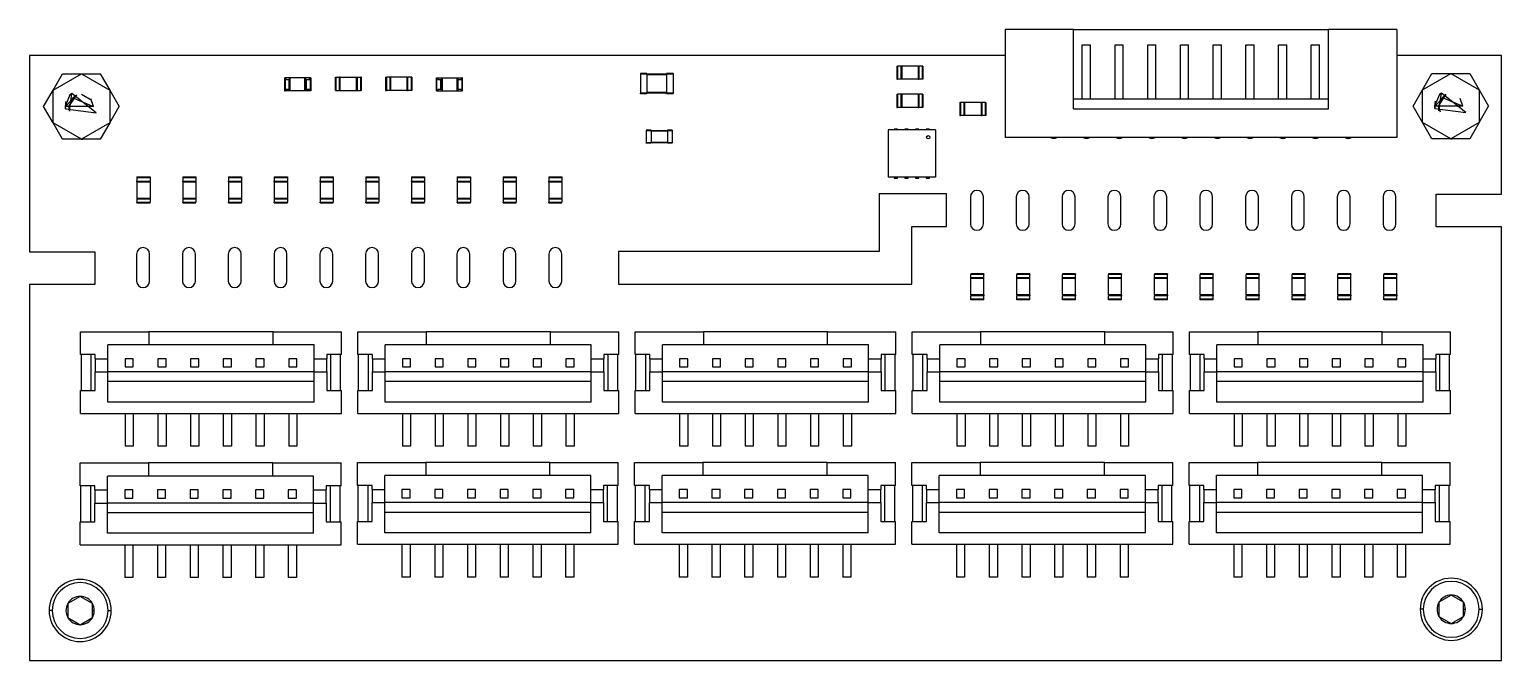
# Model space of a CAD drawing. Extents: x 1.1 to 91.1, y 1.2 to 39.8.
import ezdxf

# ---------------------------------------------------------------- set-up
doc = ezdxf.new("R2010")
doc.units = 0
doc.layers.get('0').update_dxf_attribs({"linetype": 'continuous'})

# ---------------------------------------------------------------- blocks, each defined once
blk = doc.blocks.new('SHAPE2DVIEW001')
at = {"color": 0}
for p, q in [((60.785, 39.765), (60.785, 33.165)), ((64.96, 39.765), (60.785, 39.765)), ((64.96, 34.915), (64.96, 39.765)), ((64.96, 39.765), (80.56, 39.765)), ((80.56, 34.915), (80.56, 39.765)), ((84.735, 39.765), (80.56, 39.765)), ((84.735, 39.765), (84.735, 33.165)), ((65.51, 38.815), (66.01, 38.815)), ((65.51, 35.515), (65.51, 38.815)), ((66.01, 35.515), (66.01, 38.815)), ((67.51, 38.815), (68.01, 38.815)), ((67.51, 35.515), (67.51, 38.815)), ((68.01, 35.515), (68.01, 38.815)), ((69.51, 38.815), (70.01, 38.815)), ((69.51, 35.515), (69.51, 38.815)), ((70.01, 35.515), (70.01, 38.815)), ((71.51, 35.515), (71.51, 38.815)), ((71.51, 38.815), (72.01, 38.815)), ((72.01, 35.515), (72.01, 38.815)), ((73.51, 38.815), (74.01, 38.815)), ((73.51, 35.515), (73.51, 38.815)), ((74.01, 35.515), (74.01, 38.815)), ((75.51, 38.815), (76.01, 38.815)), ((75.51, 35.515), (75.51, 38.815)), ((76.01, 35.515), (76.01, 38.815)), ((77.51, 35.515), (77.51, 38.815)), ((77.51, 38.815), (78.01, 38.815)), ((78.01, 35.515), (78.01, 38.815)), ((79.51, 38.815), (80.01, 38.815)), ((79.51, 35.515), (79.51, 38.815)), ((80.01, 35.515), (80.01, 38.815)), ((60.785, 38.164), (1.14, 38.164)), ((1.14, 38.164), (1.14, 26.165)), ((91.14, 38.164), (84.735, 38.164)), ((91.14, 29.7), (91.14, 38.164)), ((38.89, 37.075), (38.49, 37.075)), ((38.49, 37.035), (38.49, 35.865)), ((38.89, 37.035), (38.49, 37.035)), ((40.09, 37.035), (38.89, 37.035)), ((38.89, 37.035), (38.89, 35.865)), ((40.09, 36.995), (38.89, 36.995)), ((40.49, 37.075), (40.09, 37.075)), ((40.09, 37.035), (40.09, 35.865)), ((40.49, 37.035), (40.09, 37.035)), ((40.49, 37.035), (40.49, 35.865)), ((54.165, 37.525), (54.165, 36.725)), ((54.165, 37.525), (54.165, 36.725)), ((54.42, 37.525), (54.21, 37.525)), ((54.21, 37.525), (54.21, 36.725)), ((54.42, 37.525), (54.42, 36.725)), ((55.465, 37.525), (54.465, 37.525)), ((54.465, 37.525), (54.465, 36.725)), ((55.465, 37.525), (55.465, 36.725)), ((55.72, 37.525), (55.51, 37.525)), ((55.51, 37.525), (55.51, 36.725)), ((55.72, 37.525), (55.72, 36.725)), ((55.765, 37.525), (55.765, 36.725)), ((55.765, 37.525), (55.765, 36.725)), ((16.735, 36.8), (16.735, 36)), ((16.81, 36.8), (16.765, 36.8)), ((16.765, 36.8), (16.765, 36)), ((16.81, 36), (16.765, 36)), ((17.035, 36.8), (16.81, 36.8)), ((16.81, 36.8), (16.81, 36.7)), ((16.81, 36.7), (17.005, 36.7)), ((16.81, 36.1), (16.81, 36)), ((17.005, 36.1), (16.81, 36.1)), ((17.035, 36), (16.81, 36)), ((17.005, 36.7), (17.005, 36.1)), ((17.085, 36.8), (17.035, 36.8)), ((17.035, 36.7), (17.035, 36.8)), ((17.035, 36.7), (17.035, 36.1)), ((17.035, 36), (17.035, 36.1)), ((17.085, 36), (17.035, 36)), ((17.985, 36.8), (17.085, 36.8)), ((17.085, 36), (17.085, 36.8)), ((17.985, 36), (17.085, 36)), ((18.035, 36.8), (17.985, 36.8)), ((17.985, 36), (17.985, 36.8)), ((18.035, 36), (17.985, 36)), ((18.035, 36.7), (18.035, 36.8)), ((18.26, 36.8), (18.035, 36.8)), ((18.035, 36.7), (18.035, 36.1)), ((18.035, 36), (18.035, 36.1)), ((18.26, 36), (18.035, 36)), ((18.065, 36.7), (18.26, 36.7)), ((18.065, 36.7), (18.065, 36.1)), ((18.26, 36.1), (18.065, 36.1)), ((18.305, 36.8), (18.26, 36.8)), ((18.26, 36.7), (18.26, 36.8)), ((18.26, 36), (18.26, 36.1)), ((18.305, 36), (18.26, 36)), ((18.305, 36.8), (18.305, 36)), ((18.335, 36.8), (18.335, 36)), ((19.845, 36.04), (19.845, 36.84)), ((19.845, 36.04), (19.845, 36.84)), ((19.89, 36.84), (20.1, 36.84)), ((19.89, 36.04), (19.89, 36.84)), ((19.89, 36.04), (20.1, 36.04)), ((20.1, 36.04), (20.1, 36.84)), ((20.145, 36.04), (20.145, 36.84)), ((20.145, 36.84), (21.145, 36.84)), ((20.145, 36.04), (21.145, 36.04)), ((21.145, 36.04), (21.145, 36.84)), ((21.19, 36.84), (21.4, 36.84)), ((21.19, 36.04), (21.19, 36.84)), ((21.19, 36.04), (21.4, 36.04)), ((21.4, 36.04), (21.4, 36.84)), ((21.445, 36.04), (21.445, 36.84)), ((22.915, 36.84), (22.915, 36.04)), ((23.17, 36.84), (22.96, 36.84)), ((22.96, 36.84), (22.96, 36.04)), ((23.17, 36.04), (22.96, 36.04)), ((23.17, 36.84), (23.17, 36.04)), ((24.215, 36.84), (23.215, 36.84)), ((23.215, 36.84), (23.215, 36.04)), ((24.215, 36.04), (23.215, 36.04)), ((24.215, 36.84), (24.215, 36.04)), ((24.47, 36.84), (24.26, 36.84)), ((24.26, 36.84), (24.26, 36.04)), ((24.47, 36.04), (24.26, 36.04)), ((24.47, 36.84), (24.47, 36.04)), ((24.515, 36.84), (24.515, 36.04)), ((26.025, 36), (26.025, 36.8)), ((26.055, 36.8), (26.1, 36.8)), ((26.055, 36), (26.055, 36.8)), ((26.055, 36), (26.1, 36)), ((26.1, 36.8), (26.325, 36.8)), ((26.1, 36.8), (26.1, 36.7)), ((26.1, 36.7), (26.295, 36.7)), ((26.295, 36.1), (26.1, 36.1)), ((26.1, 36.1), (26.1, 36)), ((26.1, 36), (26.325, 36)), ((26.295, 36.1), (26.295, 36.7)), ((26.325, 36.8), (26.325, 36.7)), ((26.325, 36.8), (26.375, 36.8)), ((26.325, 36.1), (26.325, 36.7)), ((26.325, 36.1), (26.325, 36)), ((26.325, 36), (26.375, 36)), ((26.375, 36.8), (26.375, 36)), ((26.375, 36.8), (27.275, 36.8)), ((26.375, 36), (27.275, 36)), ((27.275, 36.8), (27.275, 36)), ((27.275, 36.8), (27.325, 36.8)), ((27.275, 36), (27.325, 36)), ((27.325, 36.8), (27.325, 36.7)), ((27.325, 36.8), (27.55, 36.8)), ((27.325, 36.1), (27.325, 36.7)), ((27.325, 36.1), (27.325, 36)), ((27.325, 36), (27.55, 36)), ((27.355, 36.7), (27.55, 36.7)), ((27.355, 36.1), (27.355, 36.7)), ((27.55, 36.1), (27.355, 36.1)), ((27.55, 36.8), (27.595, 36.8)), ((27.55, 36.7), (27.55, 36.8)), ((27.55, 36), (27.55, 36.1)), ((27.55, 36), (27.595, 36)), ((27.595, 36), (27.595, 36.8)), ((27.625, 36), (27.625, 36.8)), ((54.42, 36.725), (54.21, 36.725)), ((55.465, 36.725), (54.465, 36.725)), ((55.72, 36.725), (55.51, 36.725)), ((38.89, 35.865), (38.49, 35.865)), ((38.89, 35.825), (38.49, 35.825)), ((38.89, 35.825), (38.49, 35.825)), ((40.09, 35.905), (38.89, 35.905)), ((40.09, 35.865), (38.89, 35.865)), ((40.09, 35.865), (38.89, 35.865)), ((40.49, 35.865), (40.09, 35.865)), ((40.49, 35.825), (40.09, 35.825)), ((40.49, 35.825), (40.09, 35.825)), ((54.165, 35.8), (54.165, 35)), ((54.165, 35.8), (54.165, 35)), ((54.42, 35.8), (54.21, 35.8)), ((54.21, 35.8), (54.21, 35)), ((54.42, 35.8), (54.42, 35)), ((55.465, 35.8), (54.465, 35.8)), ((54.465, 35.8), (54.465, 35)), ((55.465, 35.8), (55.465, 35)), ((55.72, 35.8), (55.51, 35.8)), ((55.51, 35.8), (55.51, 35)), ((55.72, 35.8), (55.72, 35)), ((55.765, 35.8), (55.765, 35)), ((55.765, 35.8), (55.765, 35)), ((58.015, 35.3), (58.015, 34.5)), ((58.015, 35.3), (58.015, 34.5)), ((58.27, 35.3), (58.06, 35.3)), ((58.06, 35.3), (58.06, 34.5)), ((58.27, 35.3), (58.27, 34.5)), ((59.315, 35.3), (58.315, 35.3)), ((58.315, 35.3), (58.315, 34.5)), ((59.315, 35.3), (59.315, 34.5)), ((59.57, 35.3), (59.36, 35.3)), ((59.36, 35.3), (59.36, 34.5)), ((59.57, 35.3), (59.57, 34.5)), ((59.615, 35.3), (59.615, 34.5)), ((59.615, 35.3), (59.615, 34.5)), ((64.96, 35.515), (80.56, 35.515)), ((54.42, 35), (54.21, 35)), ((55.465, 35), (54.465, 35)), ((55.72, 35), (55.51, 35)), ((58.27, 34.5), (58.06, 34.5)), ((59.315, 34.5), (58.315, 34.5)), ((59.57, 34.5), (59.36, 34.5)), ((64.96, 34.915), (80.56, 34.915)), ((39.14, 33.6), (38.84, 33.6)), ((38.84, 33.57), (38.84, 32.83)), ((39.14, 33.57), (38.84, 33.57)), ((40.14, 33.57), (39.14, 33.57)), ((40.14, 33.57), (39.14, 33.57)), ((39.14, 33.57), (39.14, 32.83)), ((40.14, 33.54), (39.14, 33.54)), ((40.44, 33.6), (40.14, 33.6)), ((40.14, 33.57), (40.14, 32.83)), ((40.44, 33.57), (40.14, 33.57)), ((40.44, 33.57), (40.44, 32.83)), ((56.54, 33.625), (53.64, 33.625)), ((53.64, 33.625), (53.64, 30.725)), ((54.01, 33.675), (54.01, 33.625)), ((54.22, 33.675), (54.01, 33.675)), ((54.22, 33.625), (54.22, 33.675)), ((54.66, 33.675), (54.66, 33.625)), ((54.87, 33.675), (54.66, 33.675)), ((54.87, 33.625), (54.87, 33.675)), ((55.31, 33.675), (55.31, 33.625)), ((55.52, 33.675), (55.31, 33.675)), ((55.52, 33.625), (55.52, 33.675)), ((55.96, 33.675), (55.96, 33.625)), ((56.17, 33.675), (55.96, 33.675)), ((56.17, 33.625), (56.17, 33.675)), ((56.54, 33.625), (56.54, 30.725)), ((39.14, 32.83), (38.84, 32.83)), ((39.14, 32.8), (38.84, 32.8)), ((39.14, 32.8), (38.84, 32.8)), ((40.14, 32.86), (39.14, 32.86)), ((40.14, 32.83), (39.14, 32.83)), ((40.14, 32.83), (39.14, 32.83)), ((40.44, 32.83), (40.14, 32.83)), ((40.44, 32.8), (40.14, 32.8)), ((40.44, 32.8), (40.14, 32.8)), ((84.735, 33.165), (60.785, 33.165)), ((7.715, 30.75), (8.515, 30.75)), ((7.715, 30.705), (7.715, 30.495)), ((7.715, 30.705), (8.515, 30.705)), ((8.515, 30.705), (8.515, 30.495)), ((10.512, 30.75), (11.312, 30.75)), ((10.512, 30.705), (10.512, 30.495)), ((10.512, 30.705), (11.312, 30.705)), ((11.312, 30.705), (11.312, 30.495)), ((13.309, 30.75), (14.109, 30.75)), ((13.309, 30.705), (13.309, 30.495)), ((13.309, 30.705), (14.109, 30.705)), ((14.109, 30.705), (14.109, 30.495)), ((16.107, 30.75), (16.907, 30.75)), ((16.107, 30.705), (16.107, 30.495)), ((16.107, 30.705), (16.907, 30.705)), ((16.907, 30.705), (16.907, 30.495)), ((18.904, 30.75), (19.704, 30.75)), ((18.904, 30.705), (18.904, 30.495)), ((18.904, 30.705), (19.704, 30.705)), ((19.704, 30.705), (19.704, 30.495)), ((21.701, 30.75), (22.501, 30.75)), ((21.701, 30.705), (21.701, 30.495)), ((21.701, 30.705), (22.501, 30.705)), ((22.501, 30.705), (22.501, 30.495)), ((24.498, 30.75), (25.298, 30.75)), ((24.498, 30.705), (24.498, 30.495)), ((24.498, 30.705), (25.298, 30.705)), ((25.298, 30.705), (25.298, 30.495)), ((27.296, 30.75), (28.096, 30.75)), ((27.296, 30.705), (27.296, 30.495)), ((27.296, 30.705), (28.096, 30.705)), ((28.096, 30.705), (28.096, 30.495)), ((30.093, 30.75), (30.893, 30.75)), ((30.093, 30.705), (30.093, 30.495)), ((30.093, 30.705), (30.893, 30.705)), ((30.893, 30.705), (30.893, 30.495)), ((32.89, 30.75), (33.69, 30.75)), ((32.89, 30.705), (32.89, 30.495)), ((32.89, 30.705), (33.69, 30.705)), ((33.69, 30.705), (33.69, 30.495)), ((56.54, 30.725), (53.64, 30.725)), ((54.01, 30.725), (54.01, 30.675)), ((54.01, 30.675), (54.22, 30.675)), ((54.22, 30.675), (54.22, 30.725)), ((54.66, 30.725), (54.66, 30.675)), ((54.66, 30.675), (54.87, 30.675)), ((54.87, 30.675), (54.87, 30.725)), ((55.31, 30.725), (55.31, 30.675)), ((55.31, 30.675), (55.52, 30.675)), ((55.52, 30.675), (55.52, 30.725)), ((55.96, 30.725), (55.96, 30.675)), ((55.96, 30.675), (56.17, 30.675)), ((56.17, 30.675), (56.17, 30.725)), ((7.715, 30.495), (8.515, 30.495)), ((7.715, 30.45), (7.715, 29.45)), ((7.715, 30.45), (8.515, 30.45)), ((8.515, 30.45), (8.515, 29.45)), ((10.512, 30.495), (11.312, 30.495)), ((10.512, 30.45), (10.512, 29.45)), ((10.512, 30.45), (11.312, 30.45)), ((11.312, 30.45), (11.312, 29.45)), ((13.309, 30.495), (14.109, 30.495)), ((13.309, 30.45), (13.309, 29.45)), ((13.309, 30.45), (14.109, 30.45)), ((14.109, 30.45), (14.109, 29.45)), ((16.107, 30.495), (16.907, 30.495)), ((16.107, 30.45), (16.107, 29.45)), ((16.107, 30.45), (16.907, 30.45)), ((16.907, 30.45), (16.907, 29.45)), ((18.904, 30.495), (19.704, 30.495)), ((18.904, 30.45), (18.904, 29.45)), ((18.904, 30.45), (19.704, 30.45)), ((19.704, 30.45), (19.704, 29.45)), ((21.701, 30.495), (22.501, 30.495)), ((21.701, 30.45), (21.701, 29.45)), ((21.701, 30.45), (22.501, 30.45)), ((22.501, 30.45), (22.501, 29.45)), ((24.498, 30.495), (25.298, 30.495)), ((24.498, 30.45), (24.498, 29.45)), ((24.498, 30.45), (25.298, 30.45)), ((25.298, 30.45), (25.298, 29.45)), ((27.296, 30.495), (28.096, 30.495)), ((27.296, 30.45), (27.296, 29.45)), ((27.296, 30.45), (28.096, 30.45)), ((28.096, 30.45), (28.096, 29.45)), ((30.093, 30.495), (30.893, 30.495)), ((30.093, 30.45), (30.093, 29.45)), ((30.093, 30.45), (30.893, 30.45)), ((30.893, 30.45), (30.893, 29.45)), ((32.89, 30.495), (33.69, 30.495)), ((32.89, 30.45), (32.89, 29.45)), ((32.89, 30.45), (33.69, 30.45)), ((33.69, 30.45), (33.69, 29.45)), ((53.08, 29.711), (53.08, 27.711)), ((55.08, 29.711), (53.08, 29.711)), ((57.201, 29.711), (55.08, 29.711)), ((57.201, 27.711), (57.201, 29.711)), ((7.715, 29.45), (8.515, 29.45)), ((7.715, 29.405), (7.715, 29.195)), ((7.715, 29.405), (8.515, 29.405)), ((7.715, 29.195), (8.515, 29.195)), ((7.715, 29.15), (8.515, 29.15)), ((8.515, 29.405), (8.515, 29.195)), ((10.512, 29.45), (11.312, 29.45)), ((10.512, 29.405), (10.512, 29.195)), ((10.512, 29.405), (11.312, 29.405)), ((10.512, 29.195), (11.312, 29.195)), ((10.512, 29.15), (11.312, 29.15)), ((11.312, 29.405), (11.312, 29.195)), ((13.309, 29.45), (14.109, 29.45)), ((13.309, 29.405), (13.309, 29.195)), ((13.309, 29.405), (14.109, 29.405)), ((13.309, 29.195), (14.109, 29.195)), ((13.309, 29.15), (14.109, 29.15)), ((14.109, 29.405), (14.109, 29.195)), ((16.107, 29.45), (16.907, 29.45)), ((16.107, 29.405), (16.107, 29.195)), ((16.107, 29.405), (16.907, 29.405)), ((16.107, 29.195), (16.907, 29.195)), ((16.107, 29.15), (16.907, 29.15)), ((16.907, 29.405), (16.907, 29.195)), ((18.904, 29.45), (19.704, 29.45)), ((18.904, 29.405), (18.904, 29.195)), ((18.904, 29.405), (19.704, 29.405)), ((18.904, 29.195), (19.704, 29.195)), ((18.904, 29.15), (19.704, 29.15)), ((19.704, 29.405), (19.704, 29.195)), ((21.701, 29.45), (22.501, 29.45)), ((21.701, 29.405), (21.701, 29.195)), ((21.701, 29.405), (22.501, 29.405)), ((21.701, 29.195), (22.501, 29.195)), ((21.701, 29.15), (22.501, 29.15)), ((22.501, 29.405), (22.501, 29.195)), ((24.498, 29.45), (25.298, 29.45)), ((24.498, 29.405), (24.498, 29.195)), ((24.498, 29.405), (25.298, 29.405)), ((24.498, 29.195), (25.298, 29.195)), ((24.498, 29.15), (25.298, 29.15)), ((25.298, 29.405), (25.298, 29.195)), ((27.296, 29.45), (28.096, 29.45)), ((27.296, 29.405), (27.296, 29.195)), ((27.296, 29.405), (28.096, 29.405)), ((27.296, 29.195), (28.096, 29.195)), ((27.296, 29.15), (28.096, 29.15)), ((28.096, 29.405), (28.096, 29.195)), ((30.093, 29.45), (30.893, 29.45)), ((30.093, 29.405), (30.093, 29.195)), ((30.093, 29.405), (30.893, 29.405)), ((30.093, 29.195), (30.893, 29.195)), ((30.093, 29.15), (30.893, 29.15)), ((30.893, 29.405), (30.893, 29.195)), ((32.89, 29.45), (33.69, 29.45)), ((32.89, 29.405), (32.89, 29.195)), ((32.89, 29.405), (33.69, 29.405)), ((32.89, 29.195), (33.69, 29.195)), ((32.89, 29.15), (33.69, 29.15)), ((33.69, 29.405), (33.69, 29.195)), ((58.67, 29.525), (58.67, 27.875)), ((59.46, 27.875), (59.46, 29.525)), ((61.473, 29.525), (61.473, 27.875)), ((62.263, 27.875), (62.263, 29.525)), ((64.276, 29.525), (64.276, 27.875)), ((65.066, 27.875), (65.066, 29.525)), ((67.078, 29.525), (67.078, 27.875)), ((67.868, 27.875), (67.868, 29.525)), ((69.881, 29.525), (69.881, 27.875)), ((70.671, 27.875), (70.671, 29.525)), ((72.684, 29.525), (72.684, 27.875)), ((73.474, 27.875), (73.474, 29.525)), ((75.487, 29.525), (75.487, 27.875)), ((76.277, 27.875), (76.277, 29.525)), ((78.289, 29.525), (78.289, 27.875)), ((79.079, 27.875), (79.079, 29.525)), ((81.092, 29.525), (81.092, 27.875)), ((81.882, 27.875), (81.882, 29.525)), ((83.895, 29.525), (83.895, 27.875)), ((84.685, 27.875), (84.685, 29.525)), ((87.14, 27.7), (87.14, 29.7)), ((87.14, 29.7), (91.14, 29.7)), ((53.08, 27.711), (53.08, 26.178)), ((55.08, 27.711), (57.201, 27.711)), ((55.08, 26.178), (55.08, 27.711)), ((91.14, 27.7), (87.14, 27.7)), ((91.14, 1.165), (91.14, 27.7)), ((1.14, 26.165), (5.14, 26.165)), ((5.14, 26.165), (5.14, 24.165)), ((53.08, 26.178), (37.153, 26.178)), ((37.153, 26.178), (37.153, 24.178)), ((55.08, 24.178), (55.08, 26.178)), ((7.695, 26.025), (7.695, 24.375)), ((8.485, 24.375), (8.485, 26.025)), ((10.495, 26.025), (10.495, 24.375)), ((11.285, 24.375), (11.285, 26.025)), ((13.295, 26.025), (13.295, 24.375)), ((14.085, 24.375), (14.085, 26.025)), ((16.095, 26.025), (16.095, 24.375)), ((16.885, 24.375), (16.885, 26.025)), ((18.895, 26.025), (18.895, 24.375)), ((19.685, 24.375), (19.685, 26.025)), ((21.695, 26.025), (21.695, 24.375)), ((22.485, 24.375), (22.485, 26.025)), ((24.495, 26.025), (24.495, 24.375)), ((25.285, 24.375), (25.285, 26.025)), ((27.27, 26.025), (27.27, 24.375)), ((28.06, 24.375), (28.06, 26.025)), ((30.095, 26.025), (30.095, 24.375)), ((30.885, 24.375), (30.885, 26.025)), ((32.895, 26.025), (32.895, 24.375)), ((33.685, 24.375), (33.685, 26.025)), ((59.49, 24.825), (58.69, 24.825)), ((58.69, 24.57), (58.69, 24.78)), ((59.49, 24.78), (58.69, 24.78)), ((59.49, 24.57), (58.69, 24.57)), ((58.69, 23.525), (58.69, 24.525)), ((59.49, 24.525), (58.69, 24.525)), ((59.49, 24.57), (59.49, 24.78)), ((59.49, 23.525), (59.49, 24.525)), ((62.296, 24.825), (61.496, 24.825)), ((61.496, 24.57), (61.496, 24.78)), ((62.296, 24.78), (61.496, 24.78)), ((62.296, 24.57), (61.496, 24.57)), ((61.496, 23.525), (61.496, 24.525)), ((62.296, 24.525), (61.496, 24.525)), ((62.296, 24.57), (62.296, 24.78)), ((62.296, 23.525), (62.296, 24.525)), ((65.101, 24.825), (64.301, 24.825)), ((64.301, 24.57), (64.301, 24.78)), ((65.101, 24.78), (64.301, 24.78)), ((65.101, 24.57), (64.301, 24.57)), ((64.301, 23.525), (64.301, 24.525)), ((65.101, 24.525), (64.301, 24.525)), ((65.101, 24.57), (65.101, 24.78)), ((65.101, 23.525), (65.101, 24.525)), ((67.907, 24.825), (67.107, 24.825)), ((67.107, 24.57), (67.107, 24.78)), ((67.907, 24.78), (67.107, 24.78)), ((67.907, 24.57), (67.107, 24.57)), ((67.107, 23.525), (67.107, 24.525)), ((67.907, 24.525), (67.107, 24.525)), ((67.907, 24.57), (67.907, 24.78)), ((67.907, 23.525), (67.907, 24.525)), ((70.712, 24.825), (69.912, 24.825)), ((70.712, 24.825), (69.912, 24.825)), ((69.912, 24.57), (69.912, 24.78)), ((70.712, 24.78), (69.912, 24.78)), ((70.712, 24.57), (69.912, 24.57)), ((69.912, 23.525), (69.912, 24.525)), ((70.712, 24.525), (69.912, 24.525)), ((70.712, 24.57), (70.712, 24.78)), ((70.712, 23.525), (70.712, 24.525)), ((73.518, 24.825), (72.718, 24.825)), ((73.518, 24.825), (72.718, 24.825)), ((72.718, 24.57), (72.718, 24.78)), ((73.518, 24.78), (72.718, 24.78)), ((73.518, 24.57), (72.718, 24.57)), ((72.718, 23.525), (72.718, 24.525)), ((73.518, 24.525), (72.718, 24.525)), ((73.518, 24.57), (73.518, 24.78)), ((73.518, 23.525), (73.518, 24.525)), ((76.323, 24.825), (75.523, 24.825)), ((75.523, 24.57), (75.523, 24.78)), ((76.323, 24.78), (75.523, 24.78)), ((76.323, 24.57), (75.523, 24.57)), ((75.523, 23.525), (75.523, 24.525)), ((76.323, 24.525), (75.523, 24.525)), ((76.323, 24.57), (76.323, 24.78)), ((76.323, 23.525), (76.323, 24.525)), ((79.129, 24.825), (78.329, 24.825)), ((78.329, 24.57), (78.329, 24.78)), ((79.129, 24.78), (78.329, 24.78)), ((79.129, 24.57), (78.329, 24.57)), ((78.329, 23.525), (78.329, 24.525)), ((79.129, 24.525), (78.329, 24.525)), ((79.129, 24.57), (79.129, 24.78)), ((79.129, 23.525), (79.129, 24.525)), ((81.934, 24.825), (81.134, 24.825)), ((81.134, 24.57), (81.134, 24.78)), ((81.934, 24.78), (81.134, 24.78)), ((81.934, 24.57), (81.134, 24.57)), ((81.134, 23.525), (81.134, 24.525)), ((81.934, 24.525), (81.134, 24.525)), ((81.934, 24.57), (81.934, 24.78)), ((81.934, 23.525), (81.934, 24.525)), ((84.74, 24.825), (83.94, 24.825)), ((83.94, 24.57), (83.94, 24.78)), ((84.74, 24.78), (83.94, 24.78)), ((84.74, 24.57), (83.94, 24.57)), ((83.94, 23.525), (83.94, 24.525)), ((84.74, 24.525), (83.94, 24.525)), ((84.74, 24.57), (84.74, 24.78)), ((84.74, 23.525), (84.74, 24.525)), ((5.14, 24.165), (1.14, 24.165)), ((1.14, 24.165), (1.14, 1.165)), ((37.153, 24.178), (53.08, 24.178)), ((53.08, 24.178), (55.08, 24.178)), ((59.49, 23.525), (58.69, 23.525)), ((58.69, 23.27), (58.69, 23.48)), ((59.49, 23.48), (58.69, 23.48)), ((59.49, 23.27), (59.49, 23.48)), ((62.296, 23.525), (61.496, 23.525)), ((61.496, 23.27), (61.496, 23.48)), ((62.296, 23.48), (61.496, 23.48)), ((62.296, 23.27), (62.296, 23.48)), ((65.101, 23.525), (64.301, 23.525)), ((64.301, 23.27), (64.301, 23.48)), ((65.101, 23.48), (64.301, 23.48)), ((65.101, 23.27), (65.101, 23.48)), ((67.907, 23.525), (67.107, 23.525)), ((67.107, 23.27), (67.107, 23.48)), ((67.907, 23.48), (67.107, 23.48)), ((67.907, 23.27), (67.907, 23.48)), ((70.712, 23.525), (69.912, 23.525)), ((69.912, 23.27), (69.912, 23.48)), ((70.712, 23.48), (69.912, 23.48)), ((70.712, 23.27), (70.712, 23.48)), ((73.518, 23.525), (72.718, 23.525)), ((72.718, 23.27), (72.718, 23.48)), ((73.518, 23.48), (72.718, 23.48)), ((73.518, 23.27), (73.518, 23.48)), ((76.323, 23.525), (75.523, 23.525)), ((75.523, 23.27), (75.523, 23.48)), ((76.323, 23.48), (75.523, 23.48)), ((76.323, 23.27), (76.323, 23.48)), ((79.129, 23.525), (78.329, 23.525)), ((78.329, 23.27), (78.329, 23.48)), ((79.129, 23.48), (78.329, 23.48)), ((79.129, 23.27), (79.129, 23.48)), ((81.934, 23.525), (81.134, 23.525)), ((81.134, 23.27), (81.134, 23.48)), ((81.934, 23.48), (81.134, 23.48)), ((81.934, 23.27), (81.934, 23.48)), ((84.74, 23.525), (83.94, 23.525)), ((83.94, 23.27), (83.94, 23.48)), ((84.74, 23.48), (83.94, 23.48)), ((84.74, 23.27), (84.74, 23.48)), ((59.49, 23.27), (58.69, 23.27)), ((59.49, 23.225), (58.69, 23.225)), ((62.296, 23.27), (61.496, 23.27)), ((62.296, 23.225), (61.496, 23.225)), ((65.101, 23.27), (64.301, 23.27)), ((65.101, 23.225), (64.301, 23.225)), ((67.907, 23.27), (67.107, 23.27)), ((67.907, 23.225), (67.107, 23.225)), ((70.712, 23.27), (69.912, 23.27)), ((70.712, 23.225), (69.912, 23.225)), ((73.518, 23.27), (72.718, 23.27)), ((73.518, 23.225), (72.718, 23.225)), ((76.323, 23.27), (75.523, 23.27)), ((76.323, 23.225), (75.523, 23.225)), ((76.323, 23.225), (75.523, 23.225)), ((79.129, 23.27), (78.329, 23.27)), ((79.129, 23.225), (78.329, 23.225)), ((79.129, 23.225), (78.329, 23.225)), ((81.934, 23.27), (81.134, 23.27)), ((81.934, 23.225), (81.134, 23.225)), ((81.934, 23.225), (81.134, 23.225)), ((84.74, 23.27), (83.94, 23.27)), ((84.74, 23.225), (83.94, 23.225)), ((4.265, 19.875), (4.265, 21.275)), ((4.265, 21.275), (8.44, 21.275)), ((16.04, 21.275), (8.44, 21.275)), ((8.44, 21.275), (8.44, 20.475)), ((16.04, 21.275), (20.215, 21.275)), ((16.04, 20.475), (16.04, 21.275)), ((20.215, 19.875), (20.215, 21.275)), ((21.215, 19.875), (21.215, 21.275)), ((21.215, 21.275), (25.39, 21.275)), ((32.99, 21.275), (25.39, 21.275)), ((25.39, 21.275), (25.39, 20.475)), ((32.99, 21.275), (37.165, 21.275)), ((32.99, 20.475), (32.99, 21.275)), ((37.165, 19.875), (37.165, 21.275)), ((38.165, 19.875), (38.165, 21.275)), ((38.165, 21.275), (42.34, 21.275)), ((49.94, 21.275), (42.34, 21.275)), ((42.34, 21.275), (42.34, 20.475)), ((49.94, 21.275), (54.115, 21.275)), ((49.94, 20.475), (49.94, 21.275)), ((54.115, 19.875), (54.115, 21.275)), ((55.115, 19.875), (55.115, 21.275)), ((55.115, 21.275), (59.29, 21.275)), ((66.89, 21.275), (59.29, 21.275)), ((59.29, 21.275), (59.29, 20.475)), ((66.89, 21.275), (71.065, 21.275)), ((66.89, 20.475), (66.89, 21.275)), ((71.065, 19.875), (71.065, 21.275)), ((72.065, 19.875), (72.065, 21.275)), ((72.065, 21.275), (76.24, 21.275)), ((83.84, 21.275), (76.24, 21.275)), ((76.24, 21.275), (76.24, 20.475)), ((83.84, 21.275), (88.015, 21.275)), ((83.84, 20.475), (83.84, 21.275)), ((88.015, 19.875), (88.015, 21.275)), ((5.165, 19.875), (4.265, 19.875)), ((4.315, 17.675), (4.315, 19.875)), ((4.915, 17.675), (4.915, 19.875)), ((5.165, 19.625), (5.165, 19.875)), ((5.94, 19.625), (5.94, 20.475)), ((8.44, 20.475), (5.94, 20.475)), ((16.04, 20.475), (8.44, 20.475)), ((18.54, 20.475), (16.04, 20.475)), ((18.54, 19.625), (18.54, 20.475)), ((19.315, 19.875), (19.315, 19.625)), ((20.215, 19.875), (19.315, 19.875)), ((19.565, 17.675), (19.565, 19.875)), ((20.165, 17.675), (20.165, 19.875)), ((22.115, 19.875), (21.215, 19.875)), ((21.265, 17.675), (21.265, 19.875)), ((21.865, 17.675), (21.865, 19.875)), ((22.115, 19.625), (22.115, 19.875)), ((22.89, 19.625), (22.89, 20.475)), ((25.39, 20.475), (22.89, 20.475)), ((32.99, 20.475), (25.39, 20.475)), ((35.49, 20.475), (32.99, 20.475)), ((35.49, 19.625), (35.49, 20.475)), ((36.265, 19.875), (36.265, 19.625)), ((37.165, 19.875), (36.265, 19.875)), ((36.515, 17.675), (36.515, 19.875)), ((37.115, 17.675), (37.115, 19.875)), ((39.065, 19.875), (38.165, 19.875)), ((38.215, 17.675), (38.215, 19.875)), ((38.815, 17.675), (38.815, 19.875)), ((39.065, 19.625), (39.065, 19.875)), ((39.84, 19.625), (39.84, 20.475)), ((42.34, 20.475), (39.84, 20.475)), ((49.94, 20.475), (42.34, 20.475)), ((52.44, 20.475), (49.94, 20.475)), ((52.44, 19.625), (52.44, 20.475)), ((53.215, 19.875), (53.215, 19.625)), ((54.115, 19.875), (53.215, 19.875)), ((53.465, 17.675), (53.465, 19.875)), ((54.065, 17.675), (54.065, 19.875)), ((56.015, 19.875), (55.115, 19.875)), ((55.165, 17.675), (55.165, 19.875)), ((55.765, 17.675), (55.765, 19.875)), ((56.015, 19.625), (56.015, 19.875)), ((56.79, 19.625), (56.79, 20.475)), ((59.29, 20.475), (56.79, 20.475)), ((66.89, 20.475), (59.29, 20.475)), ((69.39, 20.475), (66.89, 20.475)), ((69.39, 19.625), (69.39, 20.475)), ((70.165, 19.875), (70.165, 19.625)), ((71.065, 19.875), (70.165, 19.875)), ((70.415, 17.675), (70.415, 19.875)), ((71.015, 17.675), (71.015, 19.875)), ((72.965, 19.875), (72.065, 19.875)), ((72.115, 17.675), (72.115, 19.875)), ((72.715, 17.675), (72.715, 19.875)), ((72.965, 19.625), (72.965, 19.875)), ((73.74, 19.625), (73.74, 20.475)), ((76.24, 20.475), (73.74, 20.475)), ((83.84, 20.475), (76.24, 20.475)), ((86.34, 20.475), (83.84, 20.475)), ((86.34, 19.625), (86.34, 20.475)), ((87.115, 19.875), (87.115, 19.625)), ((88.015, 19.875), (87.115, 19.875)), ((87.365, 17.675), (87.365, 19.875)), ((87.965, 17.675), (87.965, 19.875)), ((5.165, 19.625), (5.165, 18.825)), ((5.165, 19.625), (5.94, 19.625)), ((5.94, 18.825), (5.94, 19.625)), ((6.99, 19.625), (6.99, 19.125)), ((7.49, 19.625), (6.99, 19.625)), ((6.99, 19.125), (7.49, 19.125)), ((7.49, 19.125), (7.49, 19.625)), ((9.49, 19.625), (8.99, 19.625)), ((8.99, 19.625), (8.99, 19.125)), ((8.99, 19.125), (9.49, 19.125)), ((9.49, 19.125), (9.49, 19.625)), ((11.49, 19.625), (10.99, 19.625)), ((10.99, 19.625), (10.99, 19.125)), ((10.99, 19.125), (11.49, 19.125)), ((11.49, 19.125), (11.49, 19.625)), ((12.99, 19.625), (12.99, 19.125)), ((13.49, 19.625), (12.99, 19.625)), ((12.99, 19.125), (13.49, 19.125)), ((13.49, 19.125), (13.49, 19.625)), ((15.49, 19.625), (14.99, 19.625)), ((14.99, 19.625), (14.99, 19.125)), ((14.99, 19.125), (15.49, 19.125)), ((15.49, 19.125), (15.49, 19.625)), ((17.49, 19.625), (16.99, 19.625)), ((16.99, 19.625), (16.99, 19.125)), ((16.99, 19.125), (17.49, 19.125)), ((17.49, 19.125), (17.49, 19.625)), ((18.54, 18.825), (18.54, 19.625)), ((18.54, 19.625), (19.315, 19.625)), ((19.315, 18.825), (19.315, 19.625)), ((22.115, 19.625), (22.115, 18.825)), ((22.115, 19.625), (22.89, 19.625)), ((22.89, 18.825), (22.89, 19.625)), ((23.94, 19.625), (23.94, 19.125)), ((24.44, 19.625), (23.94, 19.625)), ((23.94, 19.125), (24.44, 19.125)), ((24.44, 19.125), (24.44, 19.625)), ((26.44, 19.625), (25.94, 19.625)), ((25.94, 19.625), (25.94, 19.125)), ((25.94, 19.125), (26.44, 19.125)), ((26.44, 19.125), (26.44, 19.625)), ((28.44, 19.625), (27.94, 19.625)), ((27.94, 19.625), (27.94, 19.125)), ((27.94, 19.125), (28.44, 19.125)), ((28.44, 19.125), (28.44, 19.625)), ((29.94, 19.625), (29.94, 19.125)), ((30.44, 19.625), (29.94, 19.625)), ((29.94, 19.125), (30.44, 19.125)), ((30.44, 19.125), (30.44, 19.625)), ((32.44, 19.625), (31.94, 19.625)), ((31.94, 19.625), (31.94, 19.125)), ((31.94, 19.125), (32.44, 19.125)), ((32.44, 19.125), (32.44, 19.625)), ((34.44, 19.625), (33.94, 19.625)), ((33.94, 19.625), (33.94, 19.125)), ((33.94, 19.125), (34.44, 19.125)), ((34.44, 19.125), (34.44, 19.625)), ((35.49, 18.825), (35.49, 19.625)), ((35.49, 19.625), (36.265, 19.625)), ((36.265, 18.825), (36.265, 19.625)), ((39.065, 19.625), (39.065, 18.825)), ((39.065, 19.625), (39.84, 19.625)), ((39.84, 18.825), (39.84, 19.625)), ((40.89, 19.625), (40.89, 19.125)), ((41.39, 19.625), (40.89, 19.625)), ((40.89, 19.125), (41.39, 19.125)), ((41.39, 19.125), (41.39, 19.625)), ((43.39, 19.625), (42.89, 19.625)), ((42.89, 19.625), (42.89, 19.125)), ((42.89, 19.125), (43.39, 19.125)), ((43.39, 19.125), (43.39, 19.625)), ((45.39, 19.625), (44.89, 19.625)), ((44.89, 19.625), (44.89, 19.125)), ((44.89, 19.125), (45.39, 19.125)), ((45.39, 19.125), (45.39, 19.625)), ((46.89, 19.625), (46.89, 19.125)), ((47.39, 19.625), (46.89, 19.625)), ((46.89, 19.125), (47.39, 19.125)), ((47.39, 19.125), (47.39, 19.625)), ((49.39, 19.625), (48.89, 19.625)), ((48.89, 19.625), (48.89, 19.125)), ((48.89, 19.125), (49.39, 19.125)), ((49.39, 19.125), (49.39, 19.625)), ((51.39, 19.625), (50.89, 19.625)), ((50.89, 19.625), (50.89, 19.125)), ((50.89, 19.125), (51.39, 19.125)), ((51.39, 19.125), (51.39, 19.625)), ((52.44, 18.825), (52.44, 19.625)), ((52.44, 19.625), (53.215, 19.625)), ((53.215, 18.825), (53.215, 19.625)), ((56.015, 19.625), (56.015, 18.825)), ((56.015, 19.625), (56.79, 19.625)), ((56.79, 18.825), (56.79, 19.625)), ((57.84, 19.625), (57.84, 19.125)), ((58.34, 19.625), (57.84, 19.625)), ((57.84, 19.125), (58.34, 19.125)), ((58.34, 19.125), (58.34, 19.625)), ((60.34, 19.625), (59.84, 19.625)), ((59.84, 19.625), (59.84, 19.125)), ((59.84, 19.125), (60.34, 19.125)), ((60.34, 19.125), (60.34, 19.625)), ((62.34, 19.625), (61.84, 19.625)), ((61.84, 19.625), (61.84, 19.125)), ((61.84, 19.125), (62.34, 19.125)), ((62.34, 19.125), (62.34, 19.625)), ((63.84, 19.625), (63.84, 19.125)), ((64.34, 19.625), (63.84, 19.625)), ((63.84, 19.125), (64.34, 19.125)), ((64.34, 19.125), (64.34, 19.625)), ((66.34, 19.625), (65.84, 19.625)), ((65.84, 19.625), (65.84, 19.125)), ((65.84, 19.125), (66.34, 19.125)), ((66.34, 19.125), (66.34, 19.625)), ((68.34, 19.625), (67.84, 19.625)), ((67.84, 19.625), (67.84, 19.125)), ((67.84, 19.125), (68.34, 19.125)), ((68.34, 19.125), (68.34, 19.625)), ((69.39, 18.825), (69.39, 19.625)), ((69.39, 19.625), (70.165, 19.625)), ((70.165, 18.825), (70.165, 19.625)), ((72.965, 19.625), (72.965, 18.825)), ((72.965, 19.625), (73.74, 19.625)), ((73.74, 18.825), (73.74, 19.625)), ((74.79, 19.625), (74.79, 19.125)), ((75.29, 19.625), (74.79, 19.625)), ((74.79, 19.125), (75.29, 19.125)), ((75.29, 19.125), (75.29, 19.625)), ((77.29, 19.625), (76.79, 19.625)), ((76.79, 19.625), (76.79, 19.125)), ((76.79, 19.125), (77.29, 19.125)), ((77.29, 19.125), (77.29, 19.625)), ((79.29, 19.625), (78.79, 19.625)), ((78.79, 19.625), (78.79, 19.125)), ((78.79, 19.125), (79.29, 19.125)), ((79.29, 19.125), (79.29, 19.625)), ((80.79, 19.625), (80.79, 19.125)), ((81.29, 19.625), (80.79, 19.625)), ((80.79, 19.125), (81.29, 19.125)), ((81.29, 19.125), (81.29, 19.625)), ((83.29, 19.625), (82.79, 19.625)), ((82.79, 19.625), (82.79, 19.125)), ((82.79, 19.125), (83.29, 19.125)), ((83.29, 19.125), (83.29, 19.625)), ((85.29, 19.625), (84.79, 19.625)), ((84.79, 19.625), (84.79, 19.125)), ((84.79, 19.125), (85.29, 19.125)), ((85.29, 19.125), (85.29, 19.625)), ((86.34, 18.825), (86.34, 19.625)), ((86.34, 19.625), (87.115, 19.625)), ((87.115, 18.825), (87.115, 19.625)), ((5.165, 17.675), (5.165, 18.825)), ((5.165, 18.825), (5.94, 18.825)), ((5.94, 16.975), (5.94, 18.825)), ((18.54, 18.825), (5.94, 18.825)), ((18.54, 18.225), (5.94, 18.225)), ((18.54, 16.975), (18.54, 18.825)), ((18.54, 18.825), (19.315, 18.825)), ((19.315, 18.825), (19.315, 17.675)), ((22.115, 17.675), (22.115, 18.825)), ((22.115, 18.825), (22.89, 18.825)), ((22.89, 16.975), (22.89, 18.825)), ((35.49, 18.825), (22.89, 18.825)), ((35.49, 18.225), (22.89, 18.225)), ((35.49, 16.975), (35.49, 18.825)), ((35.49, 18.825), (36.265, 18.825)), ((36.265, 18.825), (36.265, 17.675)), ((39.065, 17.675), (39.065, 18.825)), ((39.065, 18.825), (39.84, 18.825)), ((39.84, 16.975), (39.84, 18.825)), ((52.44, 18.825), (39.84, 18.825)), ((52.44, 18.225), (39.84, 18.225)), ((52.44, 16.975), (52.44, 18.825)), ((52.44, 18.825), (53.215, 18.825)), ((53.215, 18.825), (53.215, 17.675)), ((56.015, 17.675), (56.015, 18.825)), ((56.015, 18.825), (56.79, 18.825)), ((56.79, 16.975), (56.79, 18.825)), ((69.39, 18.825), (56.79, 18.825)), ((69.39, 18.225), (56.79, 18.225)), ((69.39, 16.975), (69.39, 18.825)), ((69.39, 18.825), (70.165, 18.825)), ((70.165, 18.825), (70.165, 17.675)), ((72.965, 17.675), (72.965, 18.825)), ((72.965, 18.825), (73.74, 18.825)), ((73.74, 16.975), (73.74, 18.825)), ((86.34, 18.825), (73.74, 18.825)), ((86.34, 18.225), (73.74, 18.225)), ((86.34, 16.975), (86.34, 18.825)), ((86.34, 18.825), (87.115, 18.825)), ((87.115, 18.825), (87.115, 17.675)), ((4.265, 16.275), (4.265, 17.675)), ((4.265, 17.675), (5.165, 17.675)), ((19.315, 17.675), (20.215, 17.675)), ((20.215, 16.275), (20.215, 17.675)), ((21.215, 16.275), (21.215, 17.675)), ((21.215, 17.675), (22.115, 17.675)), ((36.265, 17.675), (37.165, 17.675)), ((37.165, 16.275), (37.165, 17.675)), ((38.165, 16.275), (38.165, 17.675)), ((38.165, 17.675), (39.065, 17.675)), ((53.215, 17.675), (54.115, 17.675)), ((54.115, 16.275), (54.115, 17.675)), ((55.115, 16.275), (55.115, 17.675)), ((55.115, 17.675), (56.015, 17.675)), ((70.165, 17.675), (71.065, 17.675)), ((71.065, 16.275), (71.065, 17.675)), ((72.065, 16.275), (72.065, 17.675)), ((72.065, 17.675), (72.965, 17.675)), ((87.115, 17.675), (88.015, 17.675)), ((88.015, 16.275), (88.015, 17.675)), ((4.265, 16.275), (20.215, 16.275)), ((18.54, 16.975), (5.94, 16.975)), ((6.99, 16.275), (6.99, 14.275)), ((7.49, 16.275), (7.49, 14.275)), ((8.99, 16.275), (8.99, 14.275)), ((9.49, 16.275), (9.49, 14.275)), ((10.99, 16.275), (10.99, 14.275)), ((11.49, 16.275), (11.49, 14.275)), ((12.99, 16.275), (12.99, 14.275)), ((13.49, 16.275), (13.49, 14.275)), ((14.99, 16.275), (14.99, 14.275)), ((15.49, 16.275), (15.49, 14.275)), ((16.99, 16.275), (16.99, 14.275)), ((17.49, 16.275), (17.49, 14.275)), ((21.215, 16.275), (37.165, 16.275)), ((35.49, 16.975), (22.89, 16.975)), ((23.94, 16.275), (23.94, 14.275)), ((24.44, 16.275), (24.44, 14.275)), ((25.94, 16.275), (25.94, 14.275)), ((26.44, 16.275), (26.44, 14.275)), ((27.94, 16.275), (27.94, 14.275)), ((28.44, 16.275), (28.44, 14.275)), ((29.94, 16.275), (29.94, 14.275)), ((30.44, 16.275), (30.44, 14.275)), ((31.94, 16.275), (31.94, 14.275)), ((32.44, 16.275), (32.44, 14.275)), ((33.94, 16.275), (33.94, 14.275)), ((34.44, 16.275), (34.44, 14.275)), ((38.165, 16.275), (54.115, 16.275)), ((52.44, 16.975), (39.84, 16.975)), ((40.89, 16.275), (40.89, 14.275)), ((41.39, 16.275), (41.39, 14.275)), ((42.89, 16.275), (42.89, 14.275)), ((43.39, 16.275), (43.39, 14.275)), ((44.89, 16.275), (44.89, 14.275)), ((45.39, 16.275), (45.39, 14.275)), ((46.89, 16.275), (46.89, 14.275)), ((47.39, 16.275), (47.39, 14.275)), ((48.89, 16.275), (48.89, 14.275)), ((49.39, 16.275), (49.39, 14.275)), ((50.89, 16.275), (50.89, 14.275)), ((51.39, 16.275), (51.39, 14.275)), ((55.115, 16.275), (71.065, 16.275)), ((69.39, 16.975), (56.79, 16.975)), ((57.84, 16.275), (57.84, 14.275)), ((58.34, 16.275), (58.34, 14.275)), ((59.84, 16.275), (59.84, 14.275)), ((60.34, 16.275), (60.34, 14.275)), ((61.84, 16.275), (61.84, 14.275)), ((62.34, 16.275), (62.34, 14.275)), ((63.84, 16.275), (63.84, 14.275)), ((64.34, 16.275), (64.34, 14.275)), ((65.84, 16.275), (65.84, 14.275)), ((66.34, 16.275), (66.34, 14.275)), ((67.84, 16.275), (67.84, 14.275)), ((68.34, 16.275), (68.34, 14.275)), ((72.065, 16.275), (88.015, 16.275)), ((86.34, 16.975), (73.74, 16.975)), ((74.79, 16.275), (74.79, 14.275)), ((75.29, 16.275), (75.29, 14.275)), ((76.79, 16.275), (76.79, 14.275)), ((77.29, 16.275), (77.29, 14.275)), ((78.79, 16.275), (78.79, 14.275)), ((79.29, 16.275), (79.29, 14.275)), ((80.79, 16.275), (80.79, 14.275)), ((81.29, 16.275), (81.29, 14.275)), ((82.79, 16.275), (82.79, 14.275)), ((83.29, 16.275), (83.29, 14.275)), ((84.79, 16.275), (84.79, 14.275)), ((85.29, 16.275), (85.29, 14.275)), ((7.49, 14.275), (6.99, 14.275)), ((9.49, 14.275), (8.99, 14.275)), ((11.49, 14.275), (10.99, 14.275)), ((13.49, 14.275), (12.99, 14.275)), ((15.49, 14.275), (14.99, 14.275)), ((17.49, 14.275), (16.99, 14.275)), ((24.44, 14.275), (23.94, 14.275)), ((26.44, 14.275), (25.94, 14.275)), ((28.44, 14.275), (27.94, 14.275)), ((30.44, 14.275), (29.94, 14.275)), ((32.44, 14.275), (31.94, 14.275)), ((34.44, 14.275), (33.94, 14.275)), ((41.39, 14.275), (40.89, 14.275)), ((43.39, 14.275), (42.89, 14.275)), ((45.39, 14.275), (44.89, 14.275)), ((47.39, 14.275), (46.89, 14.275)), ((49.39, 14.275), (48.89, 14.275)), ((51.39, 14.275), (50.89, 14.275)), ((58.34, 14.275), (57.84, 14.275)), ((60.34, 14.275), (59.84, 14.275)), ((62.34, 14.275), (61.84, 14.275)), ((64.34, 14.275), (63.84, 14.275)), ((66.34, 14.275), (65.84, 14.275)), ((68.34, 14.275), (67.84, 14.275)), ((75.29, 14.275), (74.79, 14.275)), ((77.29, 14.275), (76.79, 14.275)), ((79.29, 14.275), (78.79, 14.275)), ((81.29, 14.275), (80.79, 14.275)), ((83.29, 14.275), (82.79, 14.275)), ((85.29, 14.275), (84.79, 14.275)), ((4.24, 11.85), (4.24, 13.25)), ((4.24, 13.25), (8.415, 13.25)), ((16.015, 13.25), (8.415, 13.25)), ((8.415, 13.25), (8.415, 12.45)), ((16.015, 13.25), (20.19, 13.25)), ((16.015, 12.45), (16.015, 13.25)), ((20.19, 11.85), (20.19, 13.25)), ((21.19, 11.875), (21.19, 13.275)), ((21.19, 13.275), (25.365, 13.275)), ((32.965, 13.275), (25.365, 13.275)), ((25.365, 13.275), (25.365, 12.475)), ((32.965, 13.275), (37.14, 13.275)), ((32.965, 12.475), (32.965, 13.275)), ((37.14, 11.875), (37.14, 13.275)), ((38.14, 11.875), (38.14, 13.275)), ((38.14, 13.275), (42.315, 13.275)), ((49.915, 13.275), (42.315, 13.275)), ((42.315, 13.275), (42.315, 12.475)), ((49.915, 13.275), (54.09, 13.275)), ((49.915, 12.475), (49.915, 13.275)), ((54.09, 11.875), (54.09, 13.275)), ((55.09, 11.875), (55.09, 13.275)), ((55.09, 13.275), (59.265, 13.275)), ((66.865, 13.275), (59.265, 13.275)), ((59.265, 13.275), (59.265, 12.475)), ((66.865, 13.275), (71.04, 13.275)), ((66.865, 12.475), (66.865, 13.275)), ((71.04, 11.875), (71.04, 13.275)), ((72.04, 11.875), (72.04, 13.275)), ((72.04, 13.275), (76.215, 13.275)), ((83.815, 13.275), (76.215, 13.275)), ((76.215, 13.275), (76.215, 12.475)), ((83.815, 13.275), (87.99, 13.275)), ((83.815, 12.475), (83.815, 13.275)), ((87.99, 11.875), (87.99, 13.275)), ((5.14, 11.85), (4.24, 11.85)), ((4.29, 9.65), (4.29, 11.85)), ((4.89, 9.65), (4.89, 11.85)), ((5.14, 11.6), (5.14, 11.85)), ((5.915, 11.6), (5.915, 12.45)), ((8.415, 12.45), (5.915, 12.45)), ((16.015, 12.45), (8.415, 12.45)), ((18.515, 12.45), (16.015, 12.45)), ((18.515, 11.6), (18.515, 12.45)), ((19.29, 11.85), (19.29, 11.6)), ((20.19, 11.85), (19.29, 11.85)), ((19.54, 9.65), (19.54, 11.85)), ((20.14, 9.65), (20.14, 11.85)), ((22.09, 11.875), (21.19, 11.875)), ((21.24, 9.675), (21.24, 11.875)), ((21.84, 9.675), (21.84, 11.875)), ((22.09, 11.625), (22.09, 11.875)), ((22.865, 11.625), (22.865, 12.475)), ((25.365, 12.475), (22.865, 12.475)), ((32.965, 12.475), (25.365, 12.475)), ((35.465, 12.475), (32.965, 12.475)), ((35.465, 11.625), (35.465, 12.475)), ((36.24, 11.875), (36.24, 11.625)), ((37.14, 11.875), (36.24, 11.875)), ((36.49, 9.675), (36.49, 11.875)), ((37.09, 9.675), (37.09, 11.875)), ((39.04, 11.875), (38.14, 11.875)), ((38.19, 9.675), (38.19, 11.875)), ((38.79, 9.675), (38.79, 11.875)), ((39.04, 11.625), (39.04, 11.875)), ((39.815, 11.625), (39.815, 12.475)), ((42.315, 12.475), (39.815, 12.475)), ((49.915, 12.475), (42.315, 12.475)), ((52.415, 12.475), (49.915, 12.475)), ((52.415, 11.625), (52.415, 12.475)), ((53.19, 11.875), (53.19, 11.625)), ((54.09, 11.875), (53.19, 11.875)), ((53.44, 9.675), (53.44, 11.875)), ((54.04, 9.675), (54.04, 11.875)), ((55.99, 11.875), (55.09, 11.875)), ((55.14, 9.675), (55.14, 11.875)), ((55.74, 9.675), (55.74, 11.875)), ((55.99, 11.625), (55.99, 11.875)), ((56.765, 11.625), (56.765, 12.475)), ((59.265, 12.475), (56.765, 12.475)), ((66.865, 12.475), (59.265, 12.475)), ((69.365, 12.475), (66.865, 12.475)), ((69.365, 11.625), (69.365, 12.475)), ((70.14, 11.875), (70.14, 11.625)), ((71.04, 11.875), (70.14, 11.875)), ((70.39, 9.675), (70.39, 11.875)), ((70.99, 9.675), (70.99, 11.875)), ((72.94, 11.875), (72.04, 11.875)), ((72.09, 9.675), (72.09, 11.875)), ((72.69, 9.675), (72.69, 11.875)), ((72.94, 11.625), (72.94, 11.875)), ((73.715, 11.625), (73.715, 12.475)), ((76.215, 12.475), (73.715, 12.475)), ((83.815, 12.475), (76.215, 12.475)), ((86.315, 12.475), (83.815, 12.475)), ((86.315, 11.625), (86.315, 12.475)), ((87.09, 11.875), (87.09, 11.625)), ((87.99, 11.875), (87.09, 11.875)), ((87.34, 9.675), (87.34, 11.875)), ((87.94, 9.675), (87.94, 11.875)), ((5.14, 11.6), (5.14, 10.8)), ((5.14, 11.6), (5.915, 11.6)), ((5.14, 9.65), (5.14, 10.8)), ((5.14, 10.8), (5.915, 10.8)), ((5.915, 10.8), (5.915, 11.6)), ((5.915, 8.95), (5.915, 10.8)), ((18.515, 10.8), (5.915, 10.8)), ((6.965, 11.6), (6.965, 11.1)), ((7.465, 11.6), (6.965, 11.6)), ((6.965, 11.1), (7.465, 11.1)), ((7.465, 11.1), (7.465, 11.6)), ((9.465, 11.6), (8.965, 11.6)), ((8.965, 11.6), (8.965, 11.1)), ((8.965, 11.1), (9.465, 11.1)), ((9.465, 11.1), (9.465, 11.6)), ((11.465, 11.6), (10.965, 11.6)), ((10.965, 11.6), (10.965, 11.1)), ((10.965, 11.1), (11.465, 11.1)), ((11.465, 11.1), (11.465, 11.6)), ((12.965, 11.6), (12.965, 11.1)), ((13.465, 11.6), (12.965, 11.6)), ((12.965, 11.1), (13.465, 11.1)), ((13.465, 11.1), (13.465, 11.6)), ((15.465, 11.6), (14.965, 11.6)), ((14.965, 11.6), (14.965, 11.1)), ((14.965, 11.1), (15.465, 11.1)), ((15.465, 11.1), (15.465, 11.6)), ((17.465, 11.6), (16.965, 11.6)), ((16.965, 11.6), (16.965, 11.1)), ((16.965, 11.1), (17.465, 11.1)), ((17.465, 11.1), (17.465, 11.6)), ((18.515, 10.8), (18.515, 11.6)), ((18.515, 11.6), (19.29, 11.6)), ((18.515, 8.95), (18.515, 10.8)), ((18.515, 10.8), (19.29, 10.8)), ((19.29, 10.8), (19.29, 11.6)), ((19.29, 10.8), (19.29, 9.65)), ((22.09, 11.625), (22.09, 10.825)), ((22.09, 11.625), (22.865, 11.625)), ((22.09, 9.675), (22.09, 10.825)), ((22.09, 10.825), (22.865, 10.825)), ((22.865, 10.825), (22.865, 11.625)), ((22.865, 8.975), (22.865, 10.825)), ((35.465, 10.825), (22.865, 10.825)), ((23.915, 11.625), (23.915, 11.125)), ((24.415, 11.625), (23.915, 11.625)), ((23.915, 11.125), (24.415, 11.125)), ((24.415, 11.125), (24.415, 11.625)), ((26.415, 11.625), (25.915, 11.625)), ((25.915, 11.625), (25.915, 11.125)), ((25.915, 11.125), (26.415, 11.125)), ((26.415, 11.125), (26.415, 11.625)), ((28.415, 11.625), (27.915, 11.625)), ((27.915, 11.625), (27.915, 11.125)), ((27.915, 11.125), (28.415, 11.125)), ((28.415, 11.125), (28.415, 11.625)), ((29.915, 11.625), (29.915, 11.125)), ((30.415, 11.625), (29.915, 11.625)), ((29.915, 11.125), (30.415, 11.125)), ((30.415, 11.125), (30.415, 11.625)), ((32.415, 11.625), (31.915, 11.625)), ((31.915, 11.625), (31.915, 11.125)), ((31.915, 11.125), (32.415, 11.125)), ((32.415, 11.125), (32.415, 11.625)), ((34.415, 11.625), (33.915, 11.625)), ((33.915, 11.625), (33.915, 11.125)), ((33.915, 11.125), (34.415, 11.125)), ((34.415, 11.125), (34.415, 11.625)), ((35.465, 10.825), (35.465, 11.625)), ((35.465, 11.625), (36.24, 11.625)), ((35.465, 8.975), (35.465, 10.825)), ((35.465, 10.825), (36.24, 10.825)), ((36.24, 10.825), (36.24, 11.625)), ((36.24, 10.825), (36.24, 9.675)), ((39.04, 11.625), (39.04, 10.825)), ((39.04, 11.625), (39.815, 11.625)), ((39.04, 9.675), (39.04, 10.825)), ((39.04, 10.825), (39.815, 10.825)), ((39.815, 10.825), (39.815, 11.625)), ((39.815, 8.975), (39.815, 10.825)), ((52.415, 10.825), (39.815, 10.825)), ((40.865, 11.625), (40.865, 11.125)), ((41.365, 11.625), (40.865, 11.625)), ((40.865, 11.125), (41.365, 11.125)), ((41.365, 11.125), (41.365, 11.625)), ((43.365, 11.625), (42.865, 11.625)), ((42.865, 11.625), (42.865, 11.125)), ((42.865, 11.125), (43.365, 11.125)), ((43.365, 11.125), (43.365, 11.625)), ((45.365, 11.625), (44.865, 11.625)), ((44.865, 11.625), (44.865, 11.125)), ((44.865, 11.125), (45.365, 11.125)), ((45.365, 11.125), (45.365, 11.625)), ((46.865, 11.625), (46.865, 11.125)), ((47.365, 11.625), (46.865, 11.625)), ((46.865, 11.125), (47.365, 11.125)), ((47.365, 11.125), (47.365, 11.625)), ((49.365, 11.625), (48.865, 11.625)), ((48.865, 11.625), (48.865, 11.125)), ((48.865, 11.125), (49.365, 11.125)), ((49.365, 11.125), (49.365, 11.625)), ((51.365, 11.625), (50.865, 11.625)), ((50.865, 11.625), (50.865, 11.125)), ((50.865, 11.125), (51.365, 11.125)), ((51.365, 11.125), (51.365, 11.625)), ((52.415, 10.825), (52.415, 11.625)), ((52.415, 11.625), (53.19, 11.625)), ((52.415, 8.975), (52.415, 10.825)), ((52.415, 10.825), (53.19, 10.825)), ((53.19, 10.825), (53.19, 11.625)), ((53.19, 10.825), (53.19, 9.675)), ((55.99, 11.625), (55.99, 10.825)), ((55.99, 11.625), (56.765, 11.625)), ((55.99, 9.675), (55.99, 10.825)), ((55.99, 10.825), (56.765, 10.825)), ((56.765, 10.825), (56.765, 11.625)), ((56.765, 8.975), (56.765, 10.825)), ((69.365, 10.825), (56.765, 10.825)), ((57.815, 11.625), (57.815, 11.125)), ((58.315, 11.625), (57.815, 11.625)), ((57.815, 11.125), (58.315, 11.125)), ((58.315, 11.125), (58.315, 11.625)), ((60.315, 11.625), (59.815, 11.625)), ((59.815, 11.625), (59.815, 11.125)), ((59.815, 11.125), (60.315, 11.125)), ((60.315, 11.125), (60.315, 11.625)), ((62.315, 11.625), (61.815, 11.625)), ((61.815, 11.625), (61.815, 11.125)), ((61.815, 11.125), (62.315, 11.125)), ((62.315, 11.125), (62.315, 11.625)), ((63.815, 11.625), (63.815, 11.125)), ((64.315, 11.625), (63.815, 11.625)), ((63.815, 11.125), (64.315, 11.125)), ((64.315, 11.125), (64.315, 11.625)), ((66.315, 11.625), (65.815, 11.625)), ((65.815, 11.625), (65.815, 11.125)), ((65.815, 11.125), (66.315, 11.125)), ((66.315, 11.125), (66.315, 11.625)), ((68.315, 11.625), (67.815, 11.625)), ((67.815, 11.625), (67.815, 11.125)), ((67.815, 11.125), (68.315, 11.125)), ((68.315, 11.125), (68.315, 11.625)), ((69.365, 10.825), (69.365, 11.625)), ((69.365, 11.625), (70.14, 11.625)), ((69.365, 8.975), (69.365, 10.825)), ((69.365, 10.825), (70.14, 10.825)), ((70.14, 10.825), (70.14, 11.625)), ((70.14, 10.825), (70.14, 9.675)), ((72.94, 11.625), (72.94, 10.825)), ((72.94, 11.625), (73.715, 11.625)), ((72.94, 9.675), (72.94, 10.825)), ((72.94, 10.825), (73.715, 10.825)), ((73.715, 10.825), (73.715, 11.625)), ((73.715, 8.975), (73.715, 10.825)), ((86.315, 10.825), (73.715, 10.825)), ((74.765, 11.625), (74.765, 11.125)), ((75.265, 11.625), (74.765, 11.625)), ((74.765, 11.125), (75.265, 11.125)), ((75.265, 11.125), (75.265, 11.625)), ((77.265, 11.625), (76.765, 11.625)), ((76.765, 11.625), (76.765, 11.125)), ((76.765, 11.125), (77.265, 11.125)), ((77.265, 11.125), (77.265, 11.625)), ((79.265, 11.625), (78.765, 11.625)), ((78.765, 11.625), (78.765, 11.125)), ((78.765, 11.125), (79.265, 11.125)), ((79.265, 11.125), (79.265, 11.625)), ((80.765, 11.625), (80.765, 11.125)), ((81.265, 11.625), (80.765, 11.625)), ((80.765, 11.125), (81.265, 11.125)), ((81.265, 11.125), (81.265, 11.625)), ((83.265, 11.625), (82.765, 11.625)), ((82.765, 11.625), (82.765, 11.125)), ((82.765, 11.125), (83.265, 11.125)), ((83.265, 11.125), (83.265, 11.625)), ((85.265, 11.625), (84.765, 11.625)), ((84.765, 11.625), (84.765, 11.125)), ((84.765, 11.125), (85.265, 11.125)), ((85.265, 11.125), (85.265, 11.625)), ((86.315, 10.825), (86.315, 11.625)), ((86.315, 11.625), (87.09, 11.625)), ((86.315, 8.975), (86.315, 10.825)), ((86.315, 10.825), (87.09, 10.825)), ((87.09, 10.825), (87.09, 11.625)), ((87.09, 10.825), (87.09, 9.675)), ((18.515, 10.2), (5.915, 10.2)), ((35.465, 10.225), (22.865, 10.225)), ((52.415, 10.225), (39.815, 10.225)), ((69.365, 10.225), (56.765, 10.225)), ((86.315, 10.225), (73.715, 10.225)), ((4.24, 8.25), (4.24, 9.65)), ((4.24, 9.65), (5.14, 9.65)), ((19.29, 9.65), (20.19, 9.65)), ((20.19, 8.25), (20.19, 9.65)), ((21.19, 8.275), (21.19, 9.675)), ((21.19, 9.675), (22.09, 9.675)), ((36.24, 9.675), (37.14, 9.675)), ((37.14, 8.275), (37.14, 9.675)), ((38.14, 8.275), (38.14, 9.675)), ((38.14, 9.675), (39.04, 9.675)), ((53.19, 9.675), (54.09, 9.675)), ((54.09, 8.275), (54.09, 9.675)), ((55.09, 8.275), (55.09, 9.675)), ((55.09, 9.675), (55.99, 9.675)), ((70.14, 9.675), (71.04, 9.675)), ((71.04, 8.275), (71.04, 9.675)), ((72.04, 8.275), (72.04, 9.675)), ((72.04, 9.675), (72.94, 9.675)), ((87.09, 9.675), (87.99, 9.675)), ((87.99, 8.275), (87.99, 9.675)), ((4.24, 8.25), (20.19, 8.25)), ((18.515, 8.95), (5.915, 8.95)), ((6.965, 8.25), (6.965, 6.25)), ((7.465, 8.25), (7.465, 6.25)), ((8.965, 8.25), (8.965, 6.25)), ((9.465, 8.25), (9.465, 6.25)), ((10.965, 8.25), (10.965, 6.25)), ((11.465, 8.25), (11.465, 6.25)), ((12.965, 8.25), (12.965, 6.25)), ((13.465, 8.25), (13.465, 6.25)), ((14.965, 8.25), (14.965, 6.25)), ((15.465, 8.25), (15.465, 6.25)), ((16.965, 8.25), (16.965, 6.25)), ((17.465, 8.25), (17.465, 6.25)), ((21.19, 8.275), (37.14, 8.275)), ((35.465, 8.975), (22.865, 8.975)), ((23.915, 8.275), (23.915, 6.275)), ((24.415, 8.275), (24.415, 6.275)), ((25.915, 8.275), (25.915, 6.275)), ((26.415, 8.275), (26.415, 6.275)), ((27.915, 8.275), (27.915, 6.275)), ((28.415, 8.275), (28.415, 6.275)), ((29.915, 8.275), (29.915, 6.275)), ((30.415, 8.275), (30.415, 6.275)), ((31.915, 8.275), (31.915, 6.275)), ((32.415, 8.275), (32.415, 6.275)), ((33.915, 8.275), (33.915, 6.275)), ((34.415, 8.275), (34.415, 6.275)), ((38.14, 8.275), (54.09, 8.275)), ((52.415, 8.975), (39.815, 8.975)), ((40.865, 8.275), (40.865, 6.275)), ((41.365, 8.275), (41.365, 6.275)), ((42.865, 8.275), (42.865, 6.275)), ((43.365, 8.275), (43.365, 6.275)), ((44.865, 8.275), (44.865, 6.275)), ((45.365, 8.275), (45.365, 6.275)), ((46.865, 8.275), (46.865, 6.275)), ((47.365, 8.275), (47.365, 6.275)), ((48.865, 8.275), (48.865, 6.275)), ((49.365, 8.275), (49.365, 6.275)), ((50.865, 8.275), (50.865, 6.275)), ((51.365, 8.275), (51.365, 6.275)), ((55.09, 8.275), (71.04, 8.275)), ((69.365, 8.975), (56.765, 8.975)), ((57.815, 8.275), (57.815, 6.275)), ((58.315, 8.275), (58.315, 6.275)), ((59.815, 8.275), (59.815, 6.275)), ((60.315, 8.275), (60.315, 6.275)), ((61.815, 8.275), (61.815, 6.275)), ((62.315, 8.275), (62.315, 6.275)), ((63.815, 8.275), (63.815, 6.275)), ((64.315, 8.275), (64.315, 6.275)), ((65.815, 8.275), (65.815, 6.275)), ((66.315, 8.275), (66.315, 6.275)), ((67.815, 8.275), (67.815, 6.275)), ((68.315, 8.275), (68.315, 6.275)), ((72.04, 8.275), (87.99, 8.275)), ((86.315, 8.975), (73.715, 8.975)), ((74.765, 8.275), (74.765, 6.275)), ((75.265, 8.275), (75.265, 6.275)), ((76.765, 8.275), (76.765, 6.275)), ((77.265, 8.275), (77.265, 6.275)), ((78.765, 8.275), (78.765, 6.275)), ((79.265, 8.275), (79.265, 6.275)), ((80.765, 8.275), (80.765, 6.275)), ((81.265, 8.275), (81.265, 6.275)), ((82.765, 8.275), (82.765, 6.275)), ((83.265, 8.275), (83.265, 6.275)), ((84.765, 8.275), (84.765, 6.275)), ((85.265, 8.275), (85.265, 6.275)), ((7.465, 6.25), (6.965, 6.25)), ((9.465, 6.25), (8.965, 6.25)), ((11.465, 6.25), (10.965, 6.25)), ((13.465, 6.25), (12.965, 6.25)), ((15.465, 6.25), (14.965, 6.25)), ((17.465, 6.25), (16.965, 6.25)), ((24.415, 6.275), (23.915, 6.275)), ((26.415, 6.275), (25.915, 6.275)), ((28.415, 6.275), (27.915, 6.275)), ((30.415, 6.275), (29.915, 6.275)), ((32.415, 6.275), (31.915, 6.275)), ((34.415, 6.275), (33.915, 6.275)), ((41.365, 6.275), (40.865, 6.275)), ((43.365, 6.275), (42.865, 6.275)), ((45.365, 6.275), (44.865, 6.275)), ((47.365, 6.275), (46.865, 6.275)), ((49.365, 6.275), (48.865, 6.275)), ((51.365, 6.275), (50.865, 6.275)), ((58.315, 6.275), (57.815, 6.275)), ((60.315, 6.275), (59.815, 6.275)), ((62.315, 6.275), (61.815, 6.275)), ((64.315, 6.275), (63.815, 6.275)), ((66.315, 6.275), (65.815, 6.275)), ((68.315, 6.275), (67.815, 6.275)), ((75.265, 6.275), (74.765, 6.275)), ((77.265, 6.275), (76.765, 6.275)), ((79.265, 6.275), (78.765, 6.275)), ((81.265, 6.275), (80.765, 6.275)), ((83.265, 6.275), (82.765, 6.275)), ((85.265, 6.275), (84.765, 6.275)), ((4.24, 5.091), (3.49, 4.658)), ((3.49, 4.658), (3.49, 3.792)), ((4.99, 4.658), (4.24, 5.091)), ((4.99, 3.792), (4.99, 4.658)), ((88.065, 5.166), (87.315, 4.733)), ((87.315, 4.733), (87.315, 3.867)), ((88.815, 4.733), (88.065, 5.166)), ((88.815, 3.867), (88.815, 4.733)), ((2.53, 4.225), (2.34, 4.225)), ((3.49, 3.792), (4.24, 3.359)), ((4.24, 3.359), (4.99, 3.792)), ((4.99, 4.225), (5.106, 4.225)), ((5.95, 4.225), (6.14, 4.225)), ((86.355, 4.3), (86.165, 4.3)), ((87.315, 3.867), (88.065, 3.434)), ((88.065, 3.434), (88.815, 3.867)), ((88.815, 4.3), (88.931, 4.3)), ((89.775, 4.3), (89.965, 4.3)), ((1.14, 1.165), (91.14, 1.165))]:
    blk.add_line(p, q, dxfattribs=at)
for points in [[(2.583, 36.05), (4.315, 37.05)], [(2.583, 36.05), (3.16, 37.05)], [(3.16, 37.05), (4.315, 37.05)], [(4.315, 37.05), (6.047, 36.05)], [(4.315, 37.05), (5.47, 37.05)], [(5.47, 37.05), (6.047, 36.05)], [(38.49, 37.075), (38.49, 37.035)], [(38.89, 37.075), (38.89, 37.035)], [(40.09, 37.075), (40.09, 37.035)], [(40.49, 37.075), (40.49, 37.035)], [(54.165, 37.525), (54.21, 37.525)], [(54.465, 37.525), (54.42, 37.525)], [(55.465, 37.525), (55.51, 37.525)], [(55.765, 37.525), (55.72, 37.525)], [(86.308, 36.075), (88.04, 37.075)], [(86.308, 36.075), (86.885, 37.075)], [(86.885, 37.075), (88.04, 37.075)], [(88.04, 37.075), (89.772, 36.075)], [(88.04, 37.075), (89.195, 37.075)], [(89.195, 37.075), (89.772, 36.075)], [(2.006, 35.05), (2.583, 36.05)], [(2.583, 34.05), (2.583, 36.05)], [(6.047, 36.05), (6.047, 34.05)], [(6.047, 36.05), (6.624, 35.05)], [(16.735, 36.8), (16.765, 36.8)], [(16.735, 36), (16.765, 36)], [(17.035, 36.7), (17.005, 36.7)], [(17.035, 36.1), (17.005, 36.1)], [(18.065, 36.7), (18.035, 36.7)], [(18.065, 36.1), (18.035, 36.1)], [(18.335, 36.8), (18.305, 36.8)], [(18.335, 36), (18.305, 36)], [(19.845, 36.84), (19.89, 36.84)], [(19.845, 36.04), (19.89, 36.04)], [(20.145, 36.84), (20.1, 36.84)], [(20.145, 36.04), (20.1, 36.04)], [(21.145, 36.84), (21.19, 36.84)], [(21.145, 36.04), (21.19, 36.04)], [(21.445, 36.84), (21.4, 36.84)], [(21.445, 36.04), (21.4, 36.04)], [(22.915, 36.84), (22.96, 36.84)], [(22.915, 36.04), (22.96, 36.04)], [(23.215, 36.84), (23.17, 36.84)], [(23.215, 36.04), (23.17, 36.04)], [(24.215, 36.84), (24.26, 36.84)], [(24.215, 36.04), (24.26, 36.04)], [(24.515, 36.84), (24.47, 36.84)], [(24.515, 36.04), (24.47, 36.04)], [(26.025, 36.8), (26.055, 36.8)], [(26.025, 36), (26.055, 36)], [(26.295, 36.7), (26.325, 36.7)], [(26.295, 36.1), (26.325, 36.1)], [(27.325, 36.7), (27.355, 36.7)], [(27.325, 36.1), (27.355, 36.1)], [(27.625, 36.8), (27.595, 36.8)], [(27.625, 36), (27.595, 36)], [(54.165, 36.725), (54.21, 36.725)], [(54.465, 36.725), (54.42, 36.725)], [(55.465, 36.725), (55.51, 36.725)], [(55.765, 36.725), (55.72, 36.725)], [(85.731, 35.075), (86.308, 36.075)], [(86.308, 34.075), (86.308, 36.075)], [(89.772, 36.075), (89.772, 34.075)], [(89.772, 36.075), (90.349, 35.075)], [(3.614, 35.764), (3.315, 35.05)], [(3.361, 35.349), (3.315, 35.05)], [(3.342, 34.909), (5.222, 34.669), (3.735, 35.844)], [(3.354, 35.05), (4.011, 35.772)], [(4.011, 35.772), (3.532, 35.05)], [(3.575, 35.05), (3.796, 35.578)], [(3.74, 35.516), (3.575, 35.05)], [(3.589, 34.756), (3.735, 35.844)], [(3.735, 35.844), (3.614, 35.764)], [(3.796, 35.578), (4.011, 35.772)], [(3.796, 35.578), (5.055, 35.05)], [(4.034, 35.735), (4.034, 35.735)], [(4.956, 35.42), (4.315, 35.79)], [(4.956, 35.42), (4.315, 35.79)], [(5.055, 35.05), (4.884, 35.523)], [(38.49, 35.825), (38.49, 35.865)], [(38.89, 35.825), (38.89, 35.865)], [(40.09, 35.825), (40.09, 35.865)], [(40.49, 35.825), (40.49, 35.865)], [(54.165, 35.8), (54.21, 35.8)], [(54.465, 35.8), (54.42, 35.8)], [(55.465, 35.8), (55.51, 35.8)], [(55.765, 35.8), (55.72, 35.8)], [(58.015, 35.3), (58.06, 35.3)], [(58.315, 35.3), (58.27, 35.3)], [(59.315, 35.3), (59.36, 35.3)], [(59.615, 35.3), (59.57, 35.3)], [(87.339, 35.789), (87.04, 35.075)], [(87.086, 35.374), (87.04, 35.075)], [(87.067, 34.934), (88.947, 34.694), (87.46, 35.869)], [(87.079, 35.075), (87.736, 35.797)], [(87.736, 35.797), (87.256, 35.075)], [(87.3, 35.075), (87.521, 35.603)], [(87.465, 35.541), (87.3, 35.075)], [(87.314, 34.781), (87.46, 35.869)], [(87.46, 35.869), (87.339, 35.789)], [(87.521, 35.603), (87.736, 35.797)], [(87.521, 35.603), (88.78, 35.075)], [(87.759, 35.76), (87.759, 35.76)], [(88.78, 35.075), (88.609, 35.548)], [(2.583, 34.05), (2.006, 35.05)], [(3.315, 35.05), (3.342, 34.909)], [(3.342, 34.909), (3.354, 35.05)], [(3.532, 35.05), (3.354, 35.05)], [(3.532, 35.05), (3.589, 34.756)], [(3.589, 34.756), (3.575, 35.05)], [(5.055, 35.05), (3.575, 35.05)], [(4.315, 35.05), (3.575, 35.05)], [(4.834, 34.522), (4.834, 34.522)], [(6.047, 34.05), (6.624, 35.05)], [(54.165, 35), (54.21, 35)], [(54.465, 35), (54.42, 35)], [(55.465, 35), (55.51, 35)], [(55.765, 35), (55.72, 35)], [(58.015, 34.5), (58.06, 34.5)], [(58.315, 34.5), (58.27, 34.5)], [(59.315, 34.5), (59.36, 34.5)], [(59.615, 34.5), (59.57, 34.5)], [(86.308, 34.075), (85.731, 35.075)], [(87.04, 35.075), (87.067, 34.934)], [(87.067, 34.934), (87.079, 35.075)], [(87.256, 35.075), (87.079, 35.075)], [(87.256, 35.075), (87.314, 34.781)], [(87.314, 34.781), (87.3, 35.075)], [(87.399, 34.705), (87.3, 35.075)], [(88.78, 35.075), (87.3, 35.075)], [(88.04, 35.075), (87.3, 35.075)], [(88.559, 34.547), (88.559, 34.547)], [(89.772, 34.075), (90.349, 35.075)], [(4.315, 33.05), (2.583, 34.05)], [(3.16, 33.05), (2.583, 34.05)], [(6.047, 34.05), (4.315, 33.05)], [(6.047, 34.05), (5.47, 33.05)], [(38.84, 33.6), (38.84, 33.57)], [(39.14, 33.6), (39.14, 33.57)], [(40.14, 33.6), (40.14, 33.57)], [(40.44, 33.6), (40.44, 33.57)], [(88.04, 33.075), (86.308, 34.075)], [(86.885, 33.075), (86.308, 34.075)], [(89.772, 34.075), (88.04, 33.075)], [(89.772, 34.075), (89.195, 33.075)], [(4.315, 33.05), (3.16, 33.05)], [(3.702, 33.05), (3.625, 33.05)], [(3.702, 33.05), (3.625, 33.05)], [(4.307, 33.05), (4.315, 33.05)], [(4.307, 33.05), (4.315, 33.05)], [(4.315, 33.05), (4.394, 33.05)], [(5.47, 33.05), (4.315, 33.05)], [(4.315, 33.05), (4.394, 33.05)], [(38.84, 32.8), (38.84, 32.83)], [(39.14, 32.8), (39.14, 32.83)], [(40.14, 32.8), (40.14, 32.83)], [(40.44, 32.8), (40.44, 32.83)], [(88.04, 33.075), (86.885, 33.075)], [(87.427, 33.075), (87.35, 33.075)], [(87.427, 33.075), (87.35, 33.075)], [(88.032, 33.075), (88.04, 33.075)], [(88.032, 33.075), (88.04, 33.075)], [(88.04, 33.075), (88.119, 33.075)], [(89.195, 33.075), (88.04, 33.075)], [(88.04, 33.075), (88.119, 33.075)], [(7.715, 30.75), (7.715, 30.705)], [(8.515, 30.75), (8.515, 30.705)], [(10.512, 30.75), (10.512, 30.705)], [(11.312, 30.75), (11.312, 30.705)], [(13.309, 30.75), (13.309, 30.705)], [(14.109, 30.75), (14.109, 30.705)], [(16.107, 30.75), (16.107, 30.705)], [(16.907, 30.75), (16.907, 30.705)], [(18.904, 30.75), (18.904, 30.705)], [(19.704, 30.75), (19.704, 30.705)], [(21.701, 30.75), (21.701, 30.705)], [(22.501, 30.75), (22.501, 30.705)], [(24.498, 30.75), (24.498, 30.705)], [(25.298, 30.75), (25.298, 30.705)], [(27.296, 30.75), (27.296, 30.705)], [(28.096, 30.75), (28.096, 30.705)], [(30.093, 30.75), (30.093, 30.705)], [(30.893, 30.75), (30.893, 30.705)], [(32.89, 30.75), (32.89, 30.705)], [(33.69, 30.75), (33.69, 30.705)], [(7.715, 30.45), (7.715, 30.495)], [(8.515, 30.45), (8.515, 30.495)], [(10.512, 30.45), (10.512, 30.495)], [(11.312, 30.45), (11.312, 30.495)], [(13.309, 30.45), (13.309, 30.495)], [(14.109, 30.45), (14.109, 30.495)], [(16.107, 30.45), (16.107, 30.495)], [(16.907, 30.45), (16.907, 30.495)], [(18.904, 30.45), (18.904, 30.495)], [(19.704, 30.45), (19.704, 30.495)], [(21.701, 30.45), (21.701, 30.495)], [(22.501, 30.45), (22.501, 30.495)], [(24.498, 30.45), (24.498, 30.495)], [(25.298, 30.45), (25.298, 30.495)], [(27.296, 30.45), (27.296, 30.495)], [(28.096, 30.45), (28.096, 30.495)], [(30.093, 30.45), (30.093, 30.495)], [(30.893, 30.45), (30.893, 30.495)], [(32.89, 30.45), (32.89, 30.495)], [(33.69, 30.45), (33.69, 30.495)], [(7.715, 29.45), (7.715, 29.405)], [(7.715, 29.15), (7.715, 29.195)], [(8.515, 29.45), (8.515, 29.405)], [(8.515, 29.15), (8.515, 29.195)], [(10.512, 29.45), (10.512, 29.405)], [(10.512, 29.15), (10.512, 29.195)], [(11.312, 29.45), (11.312, 29.405)], [(11.312, 29.15), (11.312, 29.195)], [(13.309, 29.45), (13.309, 29.405)], [(13.309, 29.15), (13.309, 29.195)], [(14.109, 29.45), (14.109, 29.405)], [(14.109, 29.15), (14.109, 29.195)], [(16.107, 29.45), (16.107, 29.405)], [(16.107, 29.15), (16.107, 29.195)], [(16.907, 29.45), (16.907, 29.405)], [(16.907, 29.15), (16.907, 29.195)], [(18.904, 29.45), (18.904, 29.405)], [(18.904, 29.15), (18.904, 29.195)], [(19.704, 29.45), (19.704, 29.405)], [(19.704, 29.15), (19.704, 29.195)], [(21.701, 29.45), (21.701, 29.405)], [(21.701, 29.15), (21.701, 29.195)], [(22.501, 29.45), (22.501, 29.405)], [(22.501, 29.15), (22.501, 29.195)], [(24.498, 29.45), (24.498, 29.405)], [(24.498, 29.15), (24.498, 29.195)], [(25.298, 29.45), (25.298, 29.405)], [(25.298, 29.15), (25.298, 29.195)], [(27.296, 29.45), (27.296, 29.405)], [(27.296, 29.15), (27.296, 29.195)], [(28.096, 29.45), (28.096, 29.405)], [(28.096, 29.15), (28.096, 29.195)], [(30.093, 29.45), (30.093, 29.405)], [(30.093, 29.15), (30.093, 29.195)], [(30.893, 29.45), (30.893, 29.405)], [(30.893, 29.15), (30.893, 29.195)], [(32.89, 29.45), (32.89, 29.405)], [(32.89, 29.15), (32.89, 29.195)], [(33.69, 29.45), (33.69, 29.405)], [(33.69, 29.15), (33.69, 29.195)], [(58.69, 24.825), (58.69, 24.78)], [(58.69, 24.525), (58.69, 24.57)], [(59.49, 24.825), (59.49, 24.78)], [(59.49, 24.525), (59.49, 24.57)], [(61.496, 24.825), (61.496, 24.78)], [(61.496, 24.525), (61.496, 24.57)], [(62.296, 24.825), (62.296, 24.78)], [(62.296, 24.525), (62.296, 24.57)], [(64.301, 24.825), (64.301, 24.78)], [(64.301, 24.525), (64.301, 24.57)], [(65.101, 24.825), (65.101, 24.78)], [(65.101, 24.525), (65.101, 24.57)], [(67.107, 24.825), (67.107, 24.78)], [(67.107, 24.525), (67.107, 24.57)], [(67.907, 24.825), (67.907, 24.78)], [(67.907, 24.525), (67.907, 24.57)], [(69.912, 24.825), (69.912, 24.78)], [(69.912, 24.525), (69.912, 24.57)], [(70.712, 24.825), (70.712, 24.78)], [(70.712, 24.525), (70.712, 24.57)], [(72.718, 24.825), (72.718, 24.78)], [(72.718, 24.525), (72.718, 24.57)], [(73.518, 24.825), (73.518, 24.78)], [(73.518, 24.525), (73.518, 24.57)], [(75.523, 24.825), (75.523, 24.78)], [(75.523, 24.525), (75.523, 24.57)], [(76.323, 24.825), (76.323, 24.78)], [(76.323, 24.525), (76.323, 24.57)], [(78.329, 24.825), (78.329, 24.78)], [(78.329, 24.525), (78.329, 24.57)], [(79.129, 24.825), (79.129, 24.78)], [(79.129, 24.525), (79.129, 24.57)], [(81.134, 24.825), (81.134, 24.78)], [(81.134, 24.525), (81.134, 24.57)], [(81.934, 24.825), (81.934, 24.78)], [(81.934, 24.525), (81.934, 24.57)], [(83.94, 24.825), (83.94, 24.78)], [(83.94, 24.525), (83.94, 24.57)], [(84.74, 24.825), (84.74, 24.78)], [(84.74, 24.525), (84.74, 24.57)], [(58.69, 23.525), (58.69, 23.48)], [(59.49, 23.525), (59.49, 23.48)], [(61.496, 23.525), (61.496, 23.48)], [(62.296, 23.525), (62.296, 23.48)], [(64.301, 23.525), (64.301, 23.48)], [(65.101, 23.525), (65.101, 23.48)], [(67.107, 23.525), (67.107, 23.48)], [(67.907, 23.525), (67.907, 23.48)], [(69.912, 23.525), (69.912, 23.48)], [(70.712, 23.525), (70.712, 23.48)], [(72.718, 23.525), (72.718, 23.48)], [(73.518, 23.525), (73.518, 23.48)], [(75.523, 23.525), (75.523, 23.48)], [(76.323, 23.525), (76.323, 23.48)], [(78.329, 23.525), (78.329, 23.48)], [(79.129, 23.525), (79.129, 23.48)], [(81.134, 23.525), (81.134, 23.48)], [(81.934, 23.525), (81.934, 23.48)], [(83.94, 23.525), (83.94, 23.48)], [(84.74, 23.525), (84.74, 23.48)], [(58.69, 23.225), (58.69, 23.27)], [(59.49, 23.225), (59.49, 23.27)], [(61.496, 23.225), (61.496, 23.27)], [(62.296, 23.225), (62.296, 23.27)], [(64.301, 23.225), (64.301, 23.27)], [(65.101, 23.225), (65.101, 23.27)], [(67.107, 23.225), (67.107, 23.27)], [(67.907, 23.225), (67.907, 23.27)], [(69.912, 23.225), (69.912, 23.27)], [(70.712, 23.225), (70.712, 23.27)], [(72.718, 23.225), (72.718, 23.27)], [(73.518, 23.225), (73.518, 23.27)], [(75.523, 23.225), (75.523, 23.27)], [(76.323, 23.225), (76.323, 23.27)], [(78.329, 23.225), (78.329, 23.27)], [(79.129, 23.225), (79.129, 23.27)], [(81.134, 23.225), (81.134, 23.27)], [(81.934, 23.225), (81.934, 23.27)], [(83.94, 23.225), (83.94, 23.27)], [(84.74, 23.225), (84.74, 23.27)], [(4.24, 5.091), (3.49, 4.658)], [(3.49, 4.658), (3.49, 3.792)], [(4.99, 4.658), (4.24, 5.091)], [(4.99, 4.225), (4.99, 4.658)], [(88.065, 5.166), (87.315, 4.733)], [(87.315, 4.733), (87.315, 3.867)], [(88.815, 4.733), (88.065, 5.166)], [(88.815, 4.3), (88.815, 4.733)], [(3.49, 3.792), (4.24, 3.359)], [(4.24, 3.359), (4.99, 3.792)], [(4.99, 3.792), (4.99, 4.225)], [(87.315, 3.867), (88.065, 3.434)], [(88.065, 3.434), (88.815, 3.867)], [(88.815, 3.867), (88.815, 4.3)]]:
    blk.add_lwpolyline(points, dxfattribs=at)
blk.add_circle((56.09, 33.175), 0.1, dxfattribs=at)
for centre, radius, start, end in [((63.765, 33.425), 0.325, -126.8699, -53.1301), ((65.765, 33.425), 0.325, -126.8699, -53.1301), ((67.765, 33.425), 0.325, -126.8699, -53.1301), ((69.765, 33.425), 0.325, -126.8699, -53.1301), ((71.765, 33.425), 0.325, -126.8699, -53.1301), ((73.765, 33.425), 0.325, -126.8699, -53.1301), ((75.765, 33.425), 0.325, -126.8699, -53.1301), ((77.765, 33.425), 0.325, -126.8699, -53.1301), ((79.765, 33.425), 0.325, -126.8699, -53.1301), ((81.765, 33.425), 0.325, -126.8699, -53.1301), ((59.065, 29.525), 0.395, 0, -180), ((61.868, 29.525), 0.395, 0, -180), ((64.671, 29.525), 0.395, 0, -180), ((67.473, 29.525), 0.395, 0, -180), ((70.276, 29.525), 0.395, 0, -180), ((73.079, 29.525), 0.395, 0, -180), ((75.882, 29.525), 0.395, 0, -180), ((78.684, 29.525), 0.395, 0, -180), ((81.487, 29.525), 0.395, 0, -180), ((84.29, 29.525), 0.395, 0, -180), ((59.065, 27.875), 0.395, -180, 0), ((61.868, 27.875), 0.395, -180, 0), ((64.671, 27.875), 0.395, -180, 0), ((67.473, 27.875), 0.395, -180, 0), ((70.276, 27.875), 0.395, -180, 0), ((73.079, 27.875), 0.395, -180, 0), ((75.882, 27.875), 0.395, -180, 0), ((78.684, 27.875), 0.395, -180, 0), ((81.487, 27.875), 0.395, -180, 0), ((84.29, 27.875), 0.395, -180, 0), ((8.09, 26.025), 0.395, 0, -180), ((10.89, 26.025), 0.395, 0, -180), ((13.69, 26.025), 0.395, 0, -180), ((16.49, 26.025), 0.395, 0, -180), ((19.29, 26.025), 0.395, 0, -180), ((22.09, 26.025), 0.395, 0, -180), ((24.89, 26.025), 0.395, 0, -180), ((27.665, 26.025), 0.395, 0, -180), ((30.49, 26.025), 0.395, 0, -180), ((33.29, 26.025), 0.395, 0, -180), ((8.09, 24.375), 0.395, -180, 0), ((10.89, 24.375), 0.395, -180, 0), ((13.69, 24.375), 0.395, -180, 0), ((16.49, 24.375), 0.395, -180, 0), ((19.29, 24.375), 0.395, -180, 0), ((22.09, 24.375), 0.395, -180, 0), ((24.89, 24.375), 0.395, -180, 0), ((27.665, 24.375), 0.395, -180, 0), ((30.49, 24.375), 0.395, -180, 0), ((33.29, 24.375), 0.395, -180, 0), ((4.24, 4.225), 1.9, 0, -180), ((4.24, 4.225), 1.71, 0, -180), ((88.065, 4.3), 1.9, 0, -180), ((88.065, 4.3), 1.71, 0, -180), ((4.24, 4.225), 0.866, 150, -150), ((4.24, 4.225), 0.866, 90, 150), ((4.24, 4.225), 0.866, 30, 90), ((4.24, 4.225), 0.866, 0, 30), ((88.065, 4.3), 0.866, 150, -150), ((88.065, 4.3), 0.866, 90, 150), ((88.065, 4.3), 0.866, 30, 90), ((88.065, 4.3), 0.866, 0, 30), ((4.24, 4.225), 1.9, -180, 0), ((4.24, 4.225), 1.71, -180, 0), ((4.24, 4.225), 0.866, -150, -90), ((4.24, 4.225), 0.866, -90, -30), ((4.24, 4.225), 0.866, -30, 0), ((88.065, 4.3), 1.9, -180, 0), ((88.065, 4.3), 1.71, -180, 0), ((88.065, 4.3), 0.866, -150, -90), ((88.065, 4.3), 0.866, -90, -30), ((88.065, 4.3), 0.866, -30, 0)]:
    blk.add_arc(centre, radius, start, end, dxfattribs=at)

msp = doc.modelspace()

# ---------------------------------------------------------------- block references
at = {"color": 0}
msp.add_blockref('SHAPE2DVIEW001', (0, 0), dxfattribs=at)

doc.saveas('drawing.dxf')
